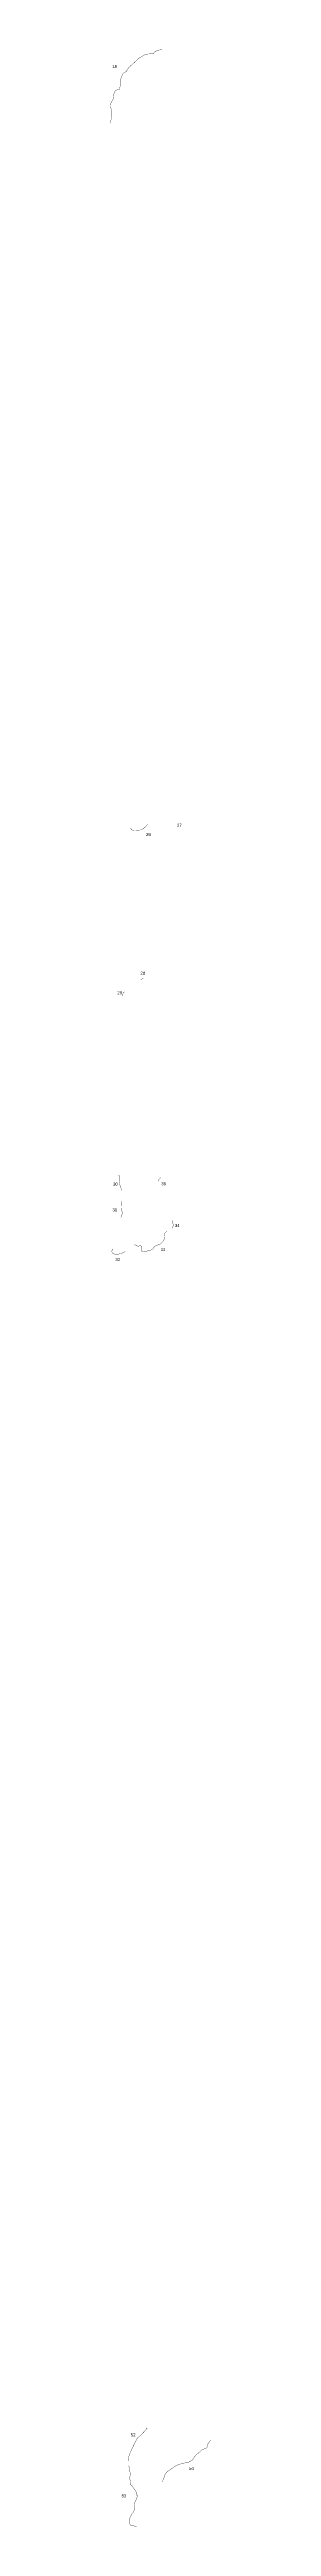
# Model space of a CAD drawing. Header units: metres. Extents: x 258924 to 356197, y 1740805 to 2227803.
# Drawn here: x 267191 to 268859, y 2095545 to 2136623 of the extents above; entities that cross this region are included whole.
import ezdxf

# ---------------------------------------------------------------- set-up
doc = ezdxf.new("R2010")
doc.units = ezdxf.units.M
doc.layers.add('UNPROTECTED', color=10, linetype='Continuous')
doc.styles.get("Standard").update_dxf_attribs({"font": 'arial.ttf'})

msp = doc.modelspace()

# ---------------------------------------------------------------- linework, layer by layer
at = {"layer": 'UNPROTECTED', "const_width": 5, "flags": 128}
for points in [[(268053, 2136621), (267983, 2136612), (267941, 2136592), (267920, 2136575), (267906, 2136557), (267887, 2136551), (267864, 2136551), (267816, 2136549), (267762, 2136535), (267671, 2136484), (267589, 2136408), (267502, 2136329), (267472, 2136287), (267460, 2136267), (267439, 2136249), (267409, 2136233), (267400, 2136220), (267390, 2136200), (267372, 2136161), (267365, 2136135), (267363, 2136107), (267365, 2136073), (267354, 2136018), (267343, 2135973), (267341, 2135960), (267328, 2135957), (267316, 2135956), (267293, 2135952), (267277, 2135942), (267261, 2135919), (267248, 2135885), (267241, 2135852), (267237, 2135821), (267235, 2135798), (267226, 2135779), (267211, 2135762), (267204, 2135747), (267197, 2135723), (267195, 2135684), (267198, 2135665), (267208, 2135617), (267215, 2135593), (267215, 2135558), (267209, 2135513), (267193, 2135401)], [(267524, 2123711), (267553, 2123680), (267588, 2123663), (267638, 2123664), (267724, 2123692), (267779, 2123736), (267809, 2123776)], [(267423, 2120996), (267411, 2120985), (267396, 2120965), (267384, 2120926)], [(267738, 2121220), (267693, 2121194)], [(267327, 2117961), (267333, 2117952), (267347, 2117928), (267347, 2117881), (267344, 2117834), (267347, 2117795), (267365, 2117755), (267374, 2117700)], [(267990, 2117847), (267988, 2117862), (267992, 2117875), (267999, 2117887), (268016, 2117904), (268033, 2117914), (268033, 2117914)], [(267377, 2117520), (267381, 2117514), (267383, 2117495), (267373, 2117443), (267373, 2117416), (267378, 2117378), (267385, 2117355), (267387, 2117318), (267379, 2117288), (267366, 2117258)], [(268215, 2117073), (268227, 2117088), (268233, 2117107), (268235, 2117139), (268228, 2117174), (268217, 2117208)], [(267591, 2116805), (267614, 2116794), (267630, 2116783), (267644, 2116779), (267659, 2116779), (267687, 2116786), (267707, 2116779), (267714, 2116767), (267715, 2116750), (267705, 2116724), (267702, 2116707), (267712, 2116691), (267730, 2116686), (267781, 2116692), (267863, 2116712), (267898, 2116733), (267926, 2116771), (267942, 2116782), (267977, 2116797), (268021, 2116814), (268043, 2116835), (268068, 2116862), (268075, 2116872), (268089, 2116896), (268095, 2116922), (268093, 2116964), (268095, 2116988), (268102, 2117001), (268116, 2117012), (268126, 2117017), (268141, 2117019)], [(267232, 2116730), (267220, 2116712), (267214, 2116691), (267219, 2116675), (267234, 2116657), (267265, 2116644), (267290, 2116643), (267326, 2116645), (267384, 2116663), (267429, 2116683), (267439, 2116692)], [(267794, 2097181), (267802, 2097172), (267762, 2097128), (267688, 2097048), (267636, 2097008), (267570, 2096877), (267509, 2096741), (267491, 2096681), (267485, 2096658), (267485, 2096632)], [(268055, 2096284), (268087, 2096366), (268101, 2096407), (268118, 2096437), (268222, 2096513), (268288, 2096556), (268341, 2096577), (268395, 2096591), (268509, 2096617), (268562, 2096655), (268604, 2096719), (268629, 2096744), (268660, 2096766), (268713, 2096816), (268791, 2096848), (268802, 2096862), (268806, 2096909), (268843, 2096953), (268856, 2096978)], [(267494, 2096555), (267511, 2096507), (267523, 2096390), (267514, 2096372), (267512, 2096346), (267523, 2096297), (267525, 2096278), (267517, 2096246), (267550, 2096220), (267623, 2096116), (267627, 2096103), (267626, 2096087), (267636, 2096083), (267628, 2096061), (267643, 2096056), (267620, 2095988), (267596, 2095944), (267589, 2095918), (267596, 2095868), (267596, 2095829), (267566, 2095774), (267549, 2095756), (267511, 2095677), (267507, 2095641), (267510, 2095592), (267522, 2095571), (267535, 2095564), (267562, 2095567), (267583, 2095554), (267606, 2095548), (267628, 2095549)]]:
    msp.add_lwpolyline(points, dxfattribs=at)

# ---------------------------------------------------------------- texts
at = {"char_height": 50, "attachment_point": 1}
for s, width, insert in [('18', 70.18, (267222, 2136367)), ('27', 70.18, (268299, 2123783)), ('26', 70.18, (267786, 2123630)), ('28', 70.18, (267692, 2121332)), ('29', 70.18, (267307, 2121006)), ('30', 70.18, (267237, 2117832)), ('35', 70.18, (268039, 2117839)), ('31', 70.18, (267225, 2117406)), ('33', 70.18, (268027, 2116747)), ('34', 70.18, (268264, 2117144)), ('32', 70.18, (267274, 2116583)), ('52', 70.18, (267531, 2097089)), ('54', 70.18, (268500, 2096534)), ('53', 215.39, (267377, 2096078))]:
    msp.add_mtext_dynamic_manual_height_columns(s, width=width, gutter_width=1, heights=[0], dxfattribs=dict(at, insert=insert))

doc.saveas('drawing.dxf')
